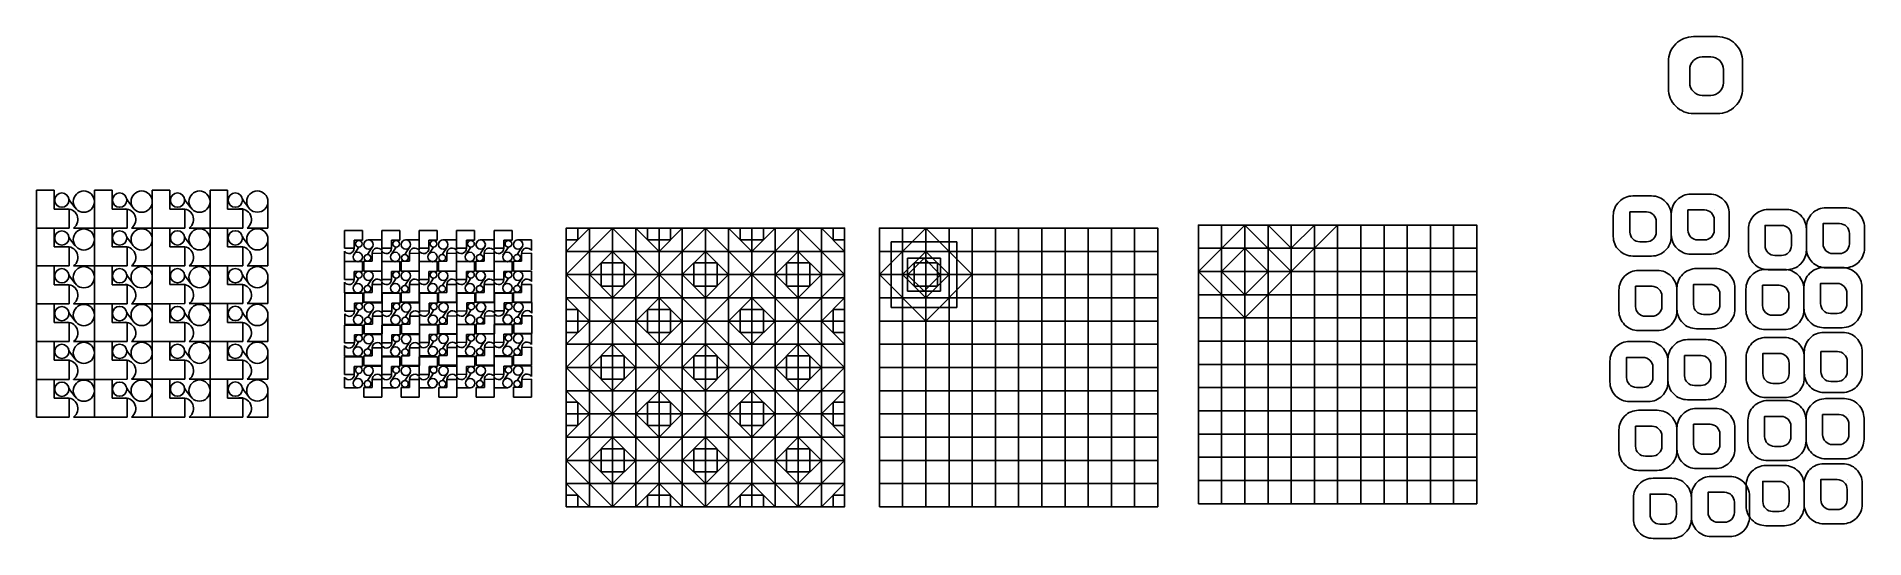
# Model space of a CAD drawing. Header units: millimetres. Extents: x 123418 to 202221, y 30481 to 52091.
import ezdxf

# ---------------------------------------------------------------- set-up
doc = ezdxf.new("R2010")
doc.units = ezdxf.units.MM
doc.header["$MEASUREMENT"] = 0

msp = doc.modelspace()

# ---------------------------------------------------------------- linework, layer by layer
for p, q in [((124178, 45472, -75), (123418, 45472, -75)), ((123418, 45472, -75), (123418, 43844, -75)), ((124178, 44665, -75), (124178, 45472, -75)), ((124845, 45034, -75), (124811, 45103, -75)), ((125087, 44718, -75), (124845, 45034, -75)), ((126671, 45472, -50), (125911, 45472, -50)), ((125911, 45472, -50), (125911, 43844, -50)), ((125911, 45030, -75), (125911, 43845, -75)), ((126671, 44665, -50), (126671, 45472, -50)), ((127338, 45034, -50), (127304, 45103, -50)), ((127580, 44718, -50), (127338, 45034, -50)), ((129164, 45472, -25), (128404, 45472, -25)), ((128404, 45472, -25), (128404, 43844, -25)), ((128404, 45030, -50), (128404, 43845, -50)), ((129164, 44665, -25), (129164, 45472, -25)), ((129831, 45034, -25), (129797, 45103, -25)), ((130073, 44718, -25), (129831, 45034, -25)), ((131657, 45473, -145), (130898, 45473, -145)), ((130898, 45472), (130898, 43844)), ((130898, 45032, -170), (130898, 43847, -170)), ((131657, 44666, -145), (131657, 45473, -145)), ((132324, 45036, -145), (132290, 45105, -145)), ((132566, 44719, -145), (132324, 45036, -145)), ((133391, 45032, -145), (133391, 43847, -145)), ((124826, 44665, -75), (124178, 44665, -75)), ((124830, 43845, -75), (124826, 44665, -75)), ((127320, 44665, -50), (126671, 44665, -50)), ((127324, 43845, -50), (127320, 44665, -50)), ((129813, 44665, -25), (129164, 44665, -25)), ((129817, 43845, -25), (129813, 44665, -25)), ((132306, 44666, -145), (131657, 44666, -145)), ((132310, 43847, -145), (132306, 44666, -145)), ((123418, 43844, -75), (124830, 43845, -75)), ((124178, 43841, -241), (123418, 43841, -241)), ((123418, 43841, -241), (123418, 42213, -241)), ((124178, 43034, -241), (124178, 43841, -241)), ((124845, 43403, -241), (124811, 43472, -241)), ((125087, 43087, -241), (124845, 43403, -241)), ((125014, 43847, -220), (125013, 43847, -220)), ((125014, 43847, -220), (125014, 43848, -220)), ((125911, 43845, -75), (125014, 43845, -75)), ((125911, 43844, -50), (127324, 43845, -50)), ((126671, 43842, -205), (125911, 43842, -205)), ((125911, 43842, -205), (125911, 42214, -205)), ((125911, 43399, -241), (125911, 42214, -241)), ((126671, 43035, -205), (126671, 43842, -205)), ((127338, 43405, -205), (127304, 43474, -205)), ((127580, 43088, -205), (127338, 43405, -205)), ((127507, 43847, -195), (127506, 43847, -195)), ((127507, 43847, -195), (127507, 43848, -195)), ((128404, 43845, -50), (127507, 43845, -50)), ((128404, 43845, -170), (129817, 43847, -170)), ((128404, 43844, -170), (128404, 42216, -170)), ((129164, 43842, -25), (128404, 43842, -25)), ((128404, 43401, -205), (128404, 42216, -205)), ((129164, 43037, -170), (129164, 43844, -170)), ((129831, 43406, -170), (129797, 43476, -170)), ((130073, 43090, -170), (129831, 43406, -170)), ((130000, 43847, -170), (129999, 43847, -170)), ((130000, 43847, -170), (130000, 43848, -170)), ((130898, 43845, -25), (130000, 43845, -25)), ((130898, 43845, -145), (132310, 43847, -145)), ((131657, 43845, -135), (130898, 43845, -135)), ((130898, 43845, -135), (130898, 42218, -135)), ((130898, 43402, -170), (130898, 42218, -170)), ((131657, 43039, -135), (131657, 43845, -135)), ((132324, 43408, -135), (132290, 43477, -135)), ((132566, 43091, -135), (132324, 43408, -135)), ((132493, 43847, -145), (132492, 43847, -145)), ((132493, 43847, -145), (132493, 43848, -145)), ((133391, 43847, -145), (132493, 43847, -145)), ((133391, 43404, -135), (133391, 42219, -135)), ((137469, 43739), (136692, 43739)), ((136692, 43739), (136692, 43694)), ((136692, 42973), (136692, 43694)), ((137469, 43739), (137469, 43319)), ((139081, 43739), (138304, 43739)), ((138304, 43739), (138304, 43694)), ((138304, 42973), (138304, 43694)), ((139081, 43739), (139081, 43319)), ((140693, 43739), (139916, 43739)), ((139916, 43739), (139916, 43694)), ((139916, 42973), (139916, 43694)), ((140693, 43739), (140693, 43319)), ((142305, 43739), (141528, 43739)), ((141528, 43739), (141528, 43694)), ((141528, 42973), (141528, 43694)), ((142305, 43739), (142305, 43319)), ((143917, 43739), (143140, 43739)), ((143140, 43739), (143140, 43694)), ((143140, 42973), (143140, 43694)), ((143917, 43739), (143917, 43319)), ((146255, 43842), (146255, 31842)), ((146255, 43842), (148255, 43842)), ((146255, 41842), (148255, 43842)), ((147255, 43842), (146255, 42842)), ((146255, 41842), (148255, 43842)), ((146255, 43342), (146755, 43342)), ((146755, 43342), (146755, 43842)), ((147255, 43842), (147255, 31842)), ((148255, 43842), (148255, 31842)), ((148255, 43842), (150255, 41842)), ((150255, 41842), (148255, 43842)), ((149255, 43842), (149255, 31842)), ((150255, 42842), (149255, 43842)), ((150255, 42842), (149255, 43842)), ((149755, 43842), (149755, 43342)), ((149755, 43342), (150755, 43342)), ((150255, 43842), (150255, 31842)), ((150255, 41842), (152255, 43842)), ((150255, 42842), (151255, 43842)), ((152255, 43842), (150255, 41842)), ((151255, 43842), (150255, 42842)), ((150755, 43342), (150755, 43842)), ((151255, 43842), (151255, 31842)), ((152255, 43842), (152255, 31842)), ((152255, 43842), (154255, 41842)), ((154255, 41842), (152255, 43842)), ((153255, 43842), (153255, 31842)), ((154255, 42842), (153255, 43842)), ((153755, 43842), (153755, 43342)), ((153755, 43342), (154755, 43342)), ((154255, 43842), (154255, 31842)), ((154255, 41842), (156255, 43842)), ((156255, 43842), (154255, 41842)), ((155255, 43842), (154255, 42842)), ((154755, 43342), (154755, 43842)), ((155255, 43842), (155255, 31842)), ((156255, 43842), (156255, 31842)), ((156255, 43842), (158255, 41842)), ((158255, 41842), (156255, 43842)), ((157255, 43842), (157255, 31842)), ((158255, 42842), (157255, 43842)), ((157755, 43842), (157755, 43342)), ((157755, 43342), (158255, 43342)), ((159757, 43842), (159757, 31842)), ((159757, 43842), (161757, 43842)), ((159757, 41842), (161757, 43842)), ((160757, 43842), (160757, 31842)), ((161757, 43842), (161757, 31842)), ((163757, 41842), (161757, 43842)), ((162757, 43842), (162757, 31842)), ((163757, 43842), (163757, 31842)), ((164757, 43842), (164757, 31842)), ((165757, 43842), (165757, 31842)), ((166757, 43842), (166757, 31842)), ((167757, 43842), (167757, 31842)), ((168757, 43842), (168757, 31842)), ((169757, 43842), (169757, 31842)), ((170757, 43842), (170757, 31842)), ((173510, 43976), (173510, 31976)), ((173510, 43976), (175510, 43976)), ((173510, 41976), (175510, 43976)), ((174510, 43976), (174510, 31976)), ((175510, 43976), (175510, 31976)), ((175510, 43976), (177510, 41976)), ((176510, 43976), (176510, 31976)), ((177510, 42976), (176510, 43976)), ((177510, 43976), (177510, 31976)), ((177510, 41976), (179510, 43976)), ((177510, 42976), (178510, 43976)), ((178510, 43976), (178510, 31976)), ((179510, 43976), (179510, 31976)), ((180510, 43976), (180510, 31976)), ((181510, 43976), (181510, 31976)), ((182510, 43976), (182510, 31976)), ((183510, 43976), (183510, 31976)), ((184510, 43976), (184510, 31976)), ((124826, 43034, -241), (124178, 43034, -241)), ((124830, 42214, -241), (124826, 43034, -241)), ((127320, 43035, -205), (126671, 43035, -205)), ((127324, 42216, -205), (127320, 43035, -205)), ((129813, 43037, -170), (129164, 43037, -170)), ((129817, 42218, -170), (129813, 43037, -170)), ((132306, 43039, -135), (131657, 43039, -135)), ((132310, 42219, -135), (132306, 43039, -135)), ((136686, 43084), (136686, 43084)), ((136692, 42973), (137112, 42977)), ((136692, 42399), (136692, 42854)), ((137078, 42673), (137310, 43025)), ((137102, 43041), (137102, 43041)), ((137112, 42977), (137112, 43319)), ((137469, 43319), (137112, 43319)), ((137918, 43062), (137686, 42710)), ((137711, 43336), (138304, 43336)), ((138304, 42762), (137885, 42757)), ((137885, 42757), (137885, 42415)), ((138297, 43084), (138297, 43084)), ((138304, 43336), (138304, 42880)), ((138304, 42973), (138724, 42977)), ((138304, 42399), (138304, 42854)), ((138304, 42762), (138304, 42041)), ((138311, 42650), (138311, 42650)), ((138690, 42673), (138922, 43025)), ((138714, 43041), (138714, 43041)), ((138724, 42977), (138724, 43319)), ((139081, 43319), (138724, 43319)), ((139530, 43062), (139298, 42710)), ((139323, 43336), (139916, 43336)), ((139916, 42762), (139496, 42757)), ((139496, 42757), (139496, 42415)), ((139506, 42694), (139506, 42694)), ((139909, 43084), (139909, 43084)), ((139916, 43336), (139916, 42880)), ((139916, 42973), (140336, 42977)), ((139916, 42399), (139916, 42854)), ((139916, 42762), (139916, 42041)), ((140302, 42673), (140534, 43025)), ((140326, 43041), (140326, 43041)), ((140336, 42977), (140336, 43319)), ((140693, 43319), (140336, 43319)), ((141142, 43062), (140910, 42710)), ((140935, 43336), (141528, 43336)), ((141528, 42762), (141108, 42757)), ((141108, 42757), (141108, 42415)), ((141118, 42694), (141118, 42694)), ((141521, 43084), (141521, 43084)), ((141528, 43336), (141528, 42880)), ((141528, 42973), (141948, 42977)), ((141528, 42399), (141528, 42854)), ((141528, 42762), (141528, 42041)), ((141914, 42673), (142146, 43025)), ((141938, 43041), (141938, 43041)), ((141948, 42977), (141948, 43319)), ((142305, 43319), (141948, 43319)), ((142754, 43062), (142522, 42710)), ((142547, 43336), (143140, 43336)), ((143140, 42762), (142720, 42757)), ((142720, 42757), (142720, 42415)), ((142730, 42694), (142730, 42694)), ((143133, 43084), (143133, 43084)), ((143140, 43336), (143140, 42880)), ((143140, 42973), (143560, 42977)), ((143140, 42399), (143140, 42854)), ((143140, 42762), (143140, 42041)), ((143147, 42650), (143147, 42650)), ((143526, 42673), (143758, 43025)), ((143550, 43041), (143550, 43041)), ((143560, 42977), (143560, 43319)), ((143917, 43319), (143560, 43319)), ((144366, 43062), (144134, 42710)), ((144159, 43336), (144752, 43336)), ((144752, 42762), (144332, 42757)), ((144332, 42757), (144332, 42415)), ((144342, 42694), (144342, 42694)), ((144752, 43336), (144752, 42880)), ((144752, 42762), (144752, 42041)), ((144759, 42650), (144759, 42650)), ((146255, 42842), (158255, 42842)), ((147255, 41842), (148255, 42842)), ((148255, 42842), (149255, 41842)), ((149255, 40842), (149255, 42842)), ((149255, 42842), (151255, 42842)), ((149255, 42842), (149255, 40842)), ((150255, 42842), (150255, 40842)), ((151255, 42842), (151255, 40842)), ((151255, 41842), (152255, 42842)), ((152255, 42842), (153255, 41842)), ((155255, 41842), (156255, 42842)), ((156255, 42842), (157255, 41842)), ((159757, 42842), (171757, 42842)), ((163092, 43250), (160264, 43250)), ((160264, 40421), (160264, 43250)), ((160757, 40842), (160757, 42842)), ((160757, 42842), (162757, 42842)), ((160757, 41842), (161757, 42842)), ((161757, 42842), (162757, 41842)), ((162757, 40842), (162757, 42842)), ((162757, 42842), (164757, 42842)), ((162757, 42842), (162757, 40842)), ((162757, 42842), (162757, 40842)), ((163092, 43250), (163092, 40421)), ((163092, 40421), (163092, 43250)), ((163757, 42842), (163757, 40842)), ((164757, 42842), (164757, 40842)), ((173510, 42976), (185510, 42976)), ((174510, 41976), (175510, 42976)), ((175510, 42976), (176510, 41976)), ((176510, 40976), (176510, 42976)), ((176510, 42976), (178510, 42976)), ((176510, 42976), (176510, 40976)), ((177510, 42976), (177510, 40976)), ((178510, 42976), (178510, 40976)), ((123418, 42213, -241), (124830, 42214, -241)), ((124178, 42213, -392), (123418, 42213, -392)), ((123418, 42213, -392), (123418, 40585, -392)), ((124178, 41406, -392), (124178, 42213, -392)), ((124845, 41775, -392), (124811, 41845, -392)), ((125087, 41459, -392), (124845, 41775, -392)), ((125014, 42214, -241), (125013, 42214, -241)), ((125014, 42214, -241), (125014, 42215, -241)), ((125911, 42214, -241), (125014, 42214, -241)), ((125911, 42214, -205), (127324, 42216, -205)), ((126671, 42214, -357), (125911, 42214, -357)), ((125911, 42214, -357), (125911, 40587, -357)), ((125911, 41771, -392), (125911, 40587, -392)), ((126671, 41407, -357), (126671, 42214, -357)), ((127338, 41777, -357), (127304, 41846, -357)), ((127580, 41460, -357), (127338, 41777, -357)), ((127507, 42216, -205), (127506, 42216, -205)), ((127507, 42216, -205), (127507, 42217, -205)), ((128404, 42216, -205), (127507, 42216, -205)), ((128404, 42216, -170), (129817, 42218, -170)), ((129164, 42216, -322), (128404, 42216, -322)), ((128404, 42216, -322), (128404, 40588, -322)), ((128404, 41773, -357), (128404, 40588, -357)), ((129164, 41409, -322), (129164, 42216, -322)), ((129831, 41779, -322), (129797, 41848, -322)), ((130073, 41462, -322), (129831, 41779, -322)), ((130000, 42218, -170), (129999, 42218, -170)), ((130898, 42218, -170), (130000, 42218, -170)), ((130000, 42218, -170), (130000, 42218, -170)), ((130898, 42218, -135), (132310, 42219, -135)), ((131657, 42218, -286), (130898, 42218, -286)), ((130898, 42218, -286), (130898, 40590, -286)), ((130898, 41774, -322), (130898, 40590, -322)), ((131657, 41411, -286), (131657, 42218, -286)), ((132324, 41780, -286), (132290, 41850, -286)), ((132566, 41464, -286), (132324, 41780, -286)), ((132493, 42219, -135), (132492, 42219, -135)), ((132493, 42219, -135), (132493, 42220, -135)), ((133391, 42219, -135), (132493, 42219, -135)), ((133391, 41776, -286), (133391, 40592, -286)), ((137469, 42399), (136692, 42399)), ((136692, 42399), (136692, 42354)), ((137285, 42399), (136692, 42399)), ((136692, 41633), (136692, 42354)), ((137112, 41637), (137112, 41979)), ((137469, 41979), (137112, 41979)), ((137469, 42399), (137469, 41979)), ((137527, 42415), (137885, 42415)), ((137527, 41996), (137527, 42415)), ((137527, 41996), (138304, 41996)), ((137711, 41996), (138304, 41996)), ((139081, 42399), (138304, 42399)), ((138304, 42399), (138304, 42354)), ((138897, 42399), (138304, 42399)), ((138304, 41633), (138304, 42354)), ((138304, 41996), (138304, 41540)), ((138724, 41637), (138724, 41979)), ((139081, 41979), (138724, 41979)), ((139081, 42399), (139081, 41979)), ((139139, 42415), (139496, 42415)), ((139139, 41996), (139139, 42415)), ((139139, 41996), (139916, 41996)), ((139323, 41996), (139916, 41996)), ((140693, 42399), (139916, 42399)), ((139916, 42399), (139916, 42354)), ((140509, 42399), (139916, 42399)), ((139916, 41633), (139916, 42354)), ((139916, 41996), (139916, 41540)), ((140336, 41637), (140336, 41979)), ((140693, 41979), (140336, 41979)), ((140693, 42399), (140693, 41979)), ((140751, 42415), (141108, 42415)), ((140751, 41996), (140751, 42415)), ((140751, 41996), (141528, 41996)), ((140935, 41996), (141528, 41996)), ((142305, 42399), (141528, 42399)), ((141528, 42399), (141528, 42354)), ((142121, 42399), (141528, 42399)), ((141528, 41633), (141528, 42354)), ((141528, 41996), (141528, 41540)), ((141948, 41637), (141948, 41979)), ((142305, 41979), (141948, 41979)), ((142305, 42399), (142305, 41979)), ((142363, 42415), (142720, 42415)), ((142363, 41996), (142363, 42415)), ((142363, 41996), (143140, 41996)), ((142547, 41996), (143140, 41996)), ((143917, 42399), (143140, 42399)), ((143140, 42399), (143140, 42354)), ((143733, 42399), (143140, 42399)), ((143140, 41633), (143140, 42354)), ((143140, 41996), (143140, 42041)), ((143140, 41996), (143140, 41540)), ((143560, 41637), (143560, 41979)), ((143917, 41979), (143560, 41979)), ((143917, 42399), (143917, 41979)), ((143975, 42415), (144332, 42415)), ((143975, 41996), (143975, 42415)), ((143975, 41996), (144752, 41996)), ((144159, 41996), (144752, 41996)), ((144752, 41996), (144752, 41540)), ((146255, 41842), (158255, 41842)), ((148255, 39842), (146255, 41842)), ((148255, 39842), (146255, 41842)), ((148255, 40842), (147255, 41842)), ((147755, 42342), (147755, 41342)), ((148755, 42342), (147755, 42342)), ((150255, 41842), (148255, 39842)), ((149255, 41842), (148255, 40842)), ((148255, 39842), (150255, 41842)), ((148755, 41342), (148755, 42342)), ((152255, 39842), (150255, 41842)), ((150255, 41842), (152255, 39842)), ((152255, 40842), (151255, 41842)), ((151755, 41342), (151755, 42342)), ((151755, 42342), (152755, 42342)), ((154255, 41842), (152255, 39842)), ((153255, 41842), (152255, 40842)), ((152255, 39842), (154255, 41842)), ((152755, 42342), (152755, 41342)), ((156255, 39842), (154255, 41842)), ((154255, 41842), (156255, 39842)), ((156255, 40842), (155255, 41842)), ((155755, 42342), (155755, 41342)), ((156755, 42342), (155755, 42342)), ((158255, 41842), (156255, 39842)), ((157255, 41842), (156255, 40842)), ((156255, 39842), (158255, 41842)), ((156755, 41342), (156755, 42342)), ((159757, 41842), (171757, 41842)), ((161757, 39842), (159757, 41842)), ((161757, 39842), (159757, 41842)), ((161757, 40842), (160757, 41842)), ((160971, 41128), (160971, 42543)), ((160971, 42543), (162385, 42543)), ((161678, 42543), (160971, 41835)), ((160971, 41835), (161678, 41128)), ((161257, 42342), (161257, 41342)), ((162257, 42342), (161257, 42342)), ((162385, 41835), (161678, 42543)), ((161678, 41128), (162385, 41835)), ((163757, 41842), (161757, 39842)), ((162757, 41842), (161757, 40842)), ((161757, 39842), (163757, 41842)), ((162257, 41342), (162257, 42342)), ((162385, 42543), (162385, 41128)), ((173510, 41976), (185510, 41976)), ((175510, 39976), (173510, 41976)), ((175510, 40976), (174510, 41976)), ((177510, 41976), (175510, 39976)), ((176510, 41976), (175510, 40976)), ((124826, 41406, -392), (124178, 41406, -392)), ((124830, 40587, -392), (124826, 41406, -392)), ((127320, 41407, -357), (126671, 41407, -357)), ((127324, 40588, -357), (127320, 41407, -357)), ((129813, 41409, -322), (129164, 41409, -322)), ((129817, 40590, -322), (129813, 41409, -322)), ((132306, 41411, -286), (131657, 41411, -286)), ((132310, 40592, -286), (132306, 41411, -286)), ((136686, 41744), (136686, 41744)), ((136692, 41633), (137112, 41637)), ((136692, 41059), (136692, 41514)), ((137285, 41059), (136692, 41059)), ((137483, 41035), (136706, 41035)), ((136706, 41035), (136706, 40990)), ((136706, 40268), (136706, 40990)), ((137078, 41332), (137310, 41685)), ((137102, 41701), (137102, 41701)), ((137483, 41035), (137483, 40615)), ((137527, 41075), (137885, 41075)), ((137527, 40656), (137527, 41075)), ((137918, 41722), (137686, 41369)), ((138304, 41422), (137885, 41417)), ((137885, 41417), (137885, 41075)), ((137894, 41354), (137894, 41354)), ((138297, 41744), (138297, 41744)), ((138304, 41633), (138724, 41637)), ((138304, 41059), (138304, 41514)), ((138304, 41422), (138304, 40700)), ((138897, 41059), (138304, 41059)), ((138311, 41310), (138311, 41310)), ((139095, 41035), (138318, 41035)), ((138318, 41035), (138318, 40990)), ((138318, 40268), (138318, 40990)), ((138690, 41332), (138922, 41685)), ((138714, 41701), (138714, 41701)), ((139095, 41035), (139095, 40615)), ((139139, 41075), (139496, 41075)), ((139139, 40656), (139139, 41075)), ((139530, 41722), (139298, 41369)), ((139916, 41422), (139496, 41417)), ((139496, 41417), (139496, 41075)), ((139506, 41354), (139506, 41354)), ((139909, 41744), (139909, 41744)), ((139916, 41633), (140336, 41637)), ((139916, 41059), (139916, 41514)), ((139916, 41422), (139916, 40700)), ((140509, 41059), (139916, 41059)), ((139923, 41310), (139923, 41310)), ((140707, 41037), (139930, 41037)), ((139930, 41037), (139930, 40992)), ((139930, 40271), (139930, 40992)), ((140302, 41332), (140534, 41685)), ((140326, 41701), (140326, 41701)), ((140707, 41037), (140707, 40617)), ((140751, 41075), (141108, 41075)), ((140751, 40656), (140751, 41075)), ((141142, 41722), (140910, 41369)), ((141528, 41422), (141108, 41417)), ((141108, 41417), (141108, 41075)), ((141118, 41354), (141118, 41354)), ((141521, 41744), (141521, 41744)), ((141528, 41633), (141948, 41637)), ((141528, 41059), (141528, 41514)), ((141528, 41422), (141528, 40700)), ((142121, 41059), (141528, 41059)), ((141535, 41310), (141535, 41310)), ((142319, 41040), (141542, 41040)), ((141542, 41040), (141542, 40995)), ((141542, 40273), (141542, 40995)), ((141914, 41332), (142146, 41685)), ((141938, 41701), (141938, 41701)), ((142319, 41040), (142319, 40620)), ((142363, 41075), (142720, 41075)), ((142363, 40656), (142363, 41075)), ((142754, 41722), (142522, 41369)), ((143140, 41422), (142720, 41417)), ((142720, 41417), (142720, 41075)), ((142730, 41354), (142730, 41354)), ((143133, 41744), (143133, 41744)), ((143140, 41633), (143560, 41637)), ((143140, 41059), (143140, 41514)), ((143140, 41422), (143140, 40700)), ((143733, 41059), (143140, 41059)), ((143147, 41310), (143147, 41310)), ((143931, 41042), (143154, 41042)), ((143154, 41042), (143154, 40997)), ((143154, 40276), (143154, 40997)), ((143526, 41332), (143758, 41685)), ((143550, 41701), (143550, 41701)), ((143931, 41042), (143931, 40622)), ((143975, 41075), (144332, 41075)), ((143975, 40656), (143975, 41075)), ((144366, 41722), (144134, 41369)), ((144752, 41422), (144332, 41417)), ((144332, 41417), (144332, 41075)), ((144342, 41354), (144342, 41354)), ((144752, 41422), (144752, 40700)), ((144759, 41310), (144759, 41310)), ((147755, 41342), (148755, 41342)), ((152755, 41342), (151755, 41342)), ((155755, 41342), (156755, 41342)), ((162385, 41128), (160971, 41128)), ((161257, 41342), (162257, 41342)), ((123418, 40585, -392), (124830, 40587, -392)), ((124178, 40585, -392), (123418, 40585, -392)), ((123418, 40585, -392), (123418, 38957, -392)), ((124178, 39778, -392), (124178, 40585, -392)), ((124845, 40147, -392), (124811, 40217, -392)), ((125000, 40587, -392), (124999, 40587, -392)), ((125000, 40587, -392), (125000, 40587, -392)), ((125911, 40587, -392), (125014, 40587, -392)), ((125911, 40587, -357), (127324, 40588, -357)), ((126671, 40587, -357), (125911, 40587, -357)), ((125911, 40587, -357), (125911, 38959, -357)), ((126671, 39780, -357), (126671, 40587, -357)), ((127338, 40149, -357), (127304, 40219, -357)), ((127507, 40588, -357), (127506, 40588, -357)), ((127507, 40588, -357), (127507, 40589, -357)), ((128404, 40588, -357), (127507, 40588, -357)), ((128404, 40588, -322), (129817, 40590, -322)), ((129164, 40588, -322), (128404, 40588, -322)), ((128404, 40588, -322), (128404, 38961, -322)), ((129164, 39781, -322), (129164, 40588, -322)), ((129831, 40151, -322), (129797, 40220, -322)), ((130000, 40590, -322), (129999, 40590, -322)), ((130898, 40590, -322), (130000, 40590, -322)), ((130000, 40590, -322), (130000, 40590, -322)), ((130898, 40590, -286), (132310, 40592, -286)), ((131657, 40590, -286), (130898, 40590, -286)), ((130898, 40590, -286), (130898, 38962, -286)), ((131657, 39783, -286), (131657, 40590, -286)), ((132324, 40152, -286), (132290, 40222, -286)), ((132493, 40592, -286), (132492, 40592, -286)), ((133391, 40592, -286), (132493, 40592, -286)), ((132493, 40592, -286), (132493, 40592, -286)), ((136699, 40380), (136699, 40380)), ((136706, 40268), (137126, 40273)), ((137092, 39968), (137324, 40321)), ((137116, 40336), (137116, 40336)), ((137126, 40273), (137126, 40615)), ((137483, 40615), (137126, 40615)), ((137527, 40656), (138304, 40656)), ((137932, 40358), (137700, 40005)), ((137725, 40632), (138318, 40632)), ((138304, 40656), (138304, 40700)), ((138311, 40380), (138311, 40380)), ((138318, 40632), (138318, 40176)), ((138318, 40268), (138738, 40273)), ((138704, 39968), (138936, 40321)), ((138728, 40336), (138728, 40336)), ((138738, 40273), (138738, 40615)), ((139095, 40615), (138738, 40615)), ((139139, 40656), (139916, 40656)), ((139544, 40358), (139312, 40005)), ((139337, 40632), (139930, 40632)), ((139916, 40656), (139916, 40700)), ((139923, 40382), (139923, 40382)), ((139930, 40632), (139930, 40176)), ((139930, 40271), (140350, 40276)), ((140316, 39971), (140548, 40323)), ((140340, 40339), (140340, 40339)), ((140350, 40276), (140350, 40617)), ((140707, 40617), (140350, 40617)), ((140751, 40656), (141528, 40656)), ((141156, 40360), (140924, 40008)), ((140949, 40634), (141542, 40634)), ((141528, 40656), (141528, 40700)), ((141535, 40385), (141535, 40385)), ((141542, 40634), (141542, 40179)), ((141542, 40273), (141962, 40278)), ((141928, 39973), (142160, 40326)), ((141952, 40341), (141952, 40341)), ((141962, 40278), (141962, 40620)), ((142319, 40620), (141962, 40620)), ((142363, 40656), (143140, 40656)), ((142768, 40363), (142536, 40010)), ((142561, 40637), (143154, 40637)), ((143140, 40656), (143140, 40700)), ((143147, 40387), (143147, 40387)), ((143154, 40637), (143154, 40181)), ((143154, 40276), (143574, 40281)), ((143540, 39976), (143772, 40328)), ((143564, 40344), (143564, 40344)), ((143574, 40281), (143574, 40622)), ((143931, 40622), (143574, 40622)), ((143975, 40656), (144752, 40656)), ((144380, 40365), (144148, 40013)), ((144173, 40639), (144766, 40639)), ((144752, 40656), (144752, 40700)), ((144766, 40639), (144766, 40184)), ((146255, 40842), (158255, 40842)), ((146255, 40842), (147255, 39842)), ((146755, 40342), (146255, 40342)), ((146755, 39342), (146755, 40342)), ((149255, 39842), (150255, 40842)), ((149755, 40342), (149755, 39342)), ((150755, 40342), (149755, 40342)), ((150255, 40842), (151255, 39842)), ((150755, 39342), (150755, 40342)), ((153255, 39842), (154255, 40842)), ((153755, 40342), (153755, 39342)), ((154755, 40342), (153755, 40342)), ((154255, 40842), (155255, 39842)), ((154755, 39342), (154755, 40342)), ((157255, 39842), (158255, 40842)), ((157755, 40342), (157755, 39342)), ((158255, 40342), (157755, 40342)), ((159757, 40842), (171757, 40842)), ((163092, 40421), (160264, 40421)), ((163092, 40421), (160264, 40421)), ((162757, 40842), (160757, 40842)), ((173510, 40976), (185510, 40976)), ((124826, 39778, -392), (124178, 39778, -392)), ((124830, 38959, -392), (124826, 39778, -392)), ((125087, 39831, -392), (124845, 40147, -392)), ((125911, 40143, -392), (125911, 38959, -392)), ((127320, 39780, -357), (126671, 39780, -357)), ((127324, 38961, -357), (127320, 39780, -357)), ((127580, 39833, -357), (127338, 40149, -357)), ((128404, 40145, -357), (128404, 38961, -357)), ((129813, 39781, -322), (129164, 39781, -322)), ((129817, 38962, -322), (129813, 39781, -322)), ((130073, 39834, -322), (129831, 40151, -322)), ((130898, 40147, -322), (130898, 38962, -322)), ((132306, 39783, -286), (131657, 39783, -286)), ((132310, 38964, -286), (132306, 39783, -286)), ((132566, 39836, -286), (132324, 40152, -286)), ((133391, 40148, -286), (133391, 38964, -286)), ((137475, 39668), (136698, 39668)), ((136698, 39668), (136698, 39624)), ((136698, 38902), (136698, 39624)), ((136706, 39694), (136706, 40150)), ((137299, 39694), (136706, 39694)), ((137475, 39668), (137475, 39249)), ((137541, 39711), (137898, 39711)), ((137541, 39291), (137541, 39711)), ((138318, 40058), (137898, 40053)), ((137898, 40053), (137898, 39711)), ((137908, 39990), (137908, 39990)), ((139087, 39668), (138310, 39668)), ((138310, 39668), (138310, 39624)), ((138310, 38902), (138310, 39624)), ((138318, 39694), (138318, 40150)), ((138318, 40058), (138318, 39336)), ((138911, 39694), (138318, 39694)), ((138325, 39946), (138325, 39946)), ((139087, 39668), (139087, 39249)), ((139153, 39711), (139510, 39711)), ((139153, 39291), (139153, 39711)), ((139930, 40058), (139510, 40053)), ((139510, 40053), (139510, 39711)), ((139520, 39990), (139520, 39990)), ((140699, 39685), (139922, 39685)), ((139922, 39685), (139922, 39640)), ((139922, 38919), (139922, 39640)), ((139930, 39697), (139930, 40152)), ((139930, 40058), (139930, 39336)), ((140523, 39697), (139930, 39697)), ((139937, 39946), (139937, 39946)), ((140699, 39685), (140699, 39265)), ((140765, 39714), (141122, 39714)), ((140765, 39294), (140765, 39714)), ((141542, 40060), (141122, 40056)), ((141122, 40056), (141122, 39714)), ((141132, 39992), (141132, 39992)), ((142311, 39688), (141534, 39688)), ((141534, 39688), (141534, 39643)), ((141534, 38921), (141534, 39643)), ((141542, 39699), (141542, 40155)), ((141542, 40060), (141542, 39339)), ((142135, 39699), (141542, 39699)), ((141549, 39949), (141549, 39949)), ((142311, 39688), (142311, 39268)), ((142377, 39716), (142734, 39716)), ((142377, 39297), (142377, 39716)), ((143154, 40063), (142734, 40058)), ((142734, 40058), (142734, 39716)), ((142744, 39995), (142744, 39995)), ((143923, 39690), (143146, 39690)), ((143146, 39690), (143146, 39645)), ((143146, 38924), (143146, 39645)), ((143154, 39702), (143154, 40157)), ((143154, 40063), (143154, 39341)), ((143747, 39702), (143154, 39702)), ((143161, 39951), (143161, 39951)), ((143923, 39690), (143923, 39270)), ((143989, 39719), (144346, 39719)), ((143989, 39299), (143989, 39719)), ((144766, 40065), (144346, 40061)), ((144346, 40061), (144346, 39719)), ((144356, 39997), (144356, 39997)), ((144766, 40065), (144766, 39344)), ((144773, 39954), (144773, 39954)), ((146255, 39842), (158255, 39842)), ((146255, 37842), (148255, 39842)), ((147255, 39842), (146255, 38842)), ((146255, 37842), (148255, 39842)), ((150255, 37842), (148255, 39842)), ((148255, 39842), (150255, 37842)), ((150255, 38842), (149255, 39842)), ((152255, 39842), (150255, 37842)), ((151255, 39842), (150255, 38842)), ((150255, 37842), (152255, 39842)), ((154255, 37842), (152255, 39842)), ((152255, 39842), (154255, 37842)), ((154255, 38842), (153255, 39842)), ((156255, 39842), (154255, 37842)), ((155255, 39842), (154255, 38842)), ((154255, 37842), (156255, 39842)), ((156255, 39842), (158255, 37842)), ((158255, 37842), (156255, 39842)), ((158255, 38842), (157255, 39842)), ((159757, 39842), (171757, 39842)), ((173510, 39976), (185510, 39976)), ((123418, 38957, -392), (124830, 38959, -392)), ((124178, 38957, -372), (123418, 38957, -372)), ((123418, 38957, -372), (123418, 37329, -372)), ((124178, 38150, -372), (124178, 38957, -372)), ((125014, 38959, -392), (125013, 38959, -392)), ((125911, 38959, -392), (125014, 38959, -392)), ((125014, 38959, -392), (125014, 38959, -392)), ((125911, 38959, -357), (127324, 38961, -357)), ((126671, 38959, -336), (125911, 38959, -336)), ((125911, 38959, -336), (125911, 37331, -336)), ((126671, 38152, -336), (126671, 38959, -336)), ((127507, 38961, -357), (127506, 38961, -357)), ((128404, 38961, -357), (127507, 38961, -357)), ((127507, 38961, -357), (127507, 38961, -357)), ((128404, 38961, -322), (129817, 38962, -322)), ((129164, 38961, -311), (128404, 38961, -311)), ((128404, 38961, -311), (128404, 37333, -311)), ((129164, 38154, -311), (129164, 38961, -311)), ((130000, 38962, -322), (129999, 38962, -322)), ((130000, 38962, -322), (130000, 38963, -322)), ((130898, 38962, -322), (130000, 38962, -322)), ((130898, 38962, -286), (132310, 38964, -286)), ((131657, 38962, -276), (130898, 38962, -276)), ((130898, 38962, -276), (130898, 37334, -276)), ((131657, 38155, -276), (131657, 38962, -276)), ((132493, 38964, -286), (132492, 38964, -286)), ((133391, 38964, -286), (132493, 38964, -286)), ((132493, 38964, -286), (132493, 38964, -286)), ((136691, 39014), (136691, 39014)), ((136698, 38902), (137118, 38907)), ((136698, 38328), (136698, 38784)), ((137084, 38602), (137316, 38955)), ((137108, 38970), (137108, 38970)), ((137118, 38907), (137118, 39249)), ((137475, 39249), (137118, 39249)), ((137541, 39291), (138318, 39291)), ((137924, 38992), (137692, 38639)), ((137717, 39265), (138310, 39265)), ((138310, 38691), (137890, 38687)), ((137890, 38687), (137890, 38345)), ((137900, 38623), (137900, 38623)), ((138303, 39014), (138303, 39014)), ((138310, 39265), (138310, 38810)), ((138310, 38902), (138730, 38907)), ((138310, 38328), (138310, 38784)), ((138310, 38691), (138310, 37970)), ((138318, 39291), (138318, 39336)), ((138696, 38602), (138928, 38955)), ((138720, 38970), (138720, 38970)), ((138730, 38907), (138730, 39249)), ((139087, 39249), (138730, 39249)), ((139153, 39291), (139930, 39291)), ((139536, 38992), (139304, 38639)), ((139329, 39265), (139922, 39265)), ((139922, 38691), (139502, 38687)), ((139502, 38687), (139502, 38345)), ((139512, 38623), (139512, 38623)), ((139915, 39030), (139915, 39030)), ((139922, 39265), (139922, 38810)), ((139922, 38919), (140342, 38923)), ((139922, 38345), (139922, 38800)), ((139922, 38691), (139922, 37970)), ((139930, 39291), (139930, 39336)), ((140308, 38619), (140540, 38971)), ((140332, 38987), (140332, 38987)), ((140342, 38923), (140342, 39265)), ((140699, 39265), (140342, 39265)), ((140765, 39294), (141542, 39294)), ((141148, 39008), (140916, 38656)), ((140941, 39282), (141534, 39282)), ((141534, 38708), (141114, 38704)), ((141114, 38704), (141114, 38362)), ((141124, 38640), (141124, 38640)), ((141527, 39033), (141527, 39033)), ((141534, 39282), (141534, 38827)), ((141534, 38921), (141954, 38926)), ((141534, 38347), (141534, 38803)), ((141534, 38708), (141534, 37987)), ((141542, 39294), (141542, 39339)), ((141920, 38621), (142152, 38974)), ((141944, 38989), (141944, 38989)), ((141954, 38926), (141954, 39268)), ((142311, 39268), (141954, 39268)), ((142377, 39297), (143154, 39297)), ((142760, 39011), (142528, 38658)), ((142553, 39285), (143146, 39285)), ((143146, 38711), (142726, 38706)), ((142726, 38706), (142726, 38364)), ((142736, 38643), (142736, 38643)), ((143139, 39035), (143139, 39035)), ((143146, 39285), (143146, 38829)), ((143146, 38924), (143566, 38928)), ((143146, 38350), (143146, 38805)), ((143146, 38711), (143146, 37989)), ((143154, 39297), (143154, 39341)), ((143532, 38624), (143764, 38976)), ((143556, 38992), (143556, 38992)), ((143566, 38928), (143566, 39270)), ((143923, 39270), (143566, 39270)), ((143989, 39299), (144766, 39299)), ((144372, 39013), (144140, 38661)), ((144165, 39287), (144758, 39287)), ((144758, 38713), (144338, 38709)), ((144338, 38709), (144338, 38367)), ((144348, 38645), (144348, 38645)), ((144758, 39287), (144758, 38832)), ((144758, 38713), (144758, 37992)), ((144766, 39299), (144766, 39344)), ((146255, 39342), (146755, 39342)), ((146255, 38842), (158255, 38842)), ((147255, 37842), (148255, 38842)), ((148255, 38842), (149255, 37842)), ((149755, 39342), (150755, 39342)), ((151255, 37842), (152255, 38842)), ((152255, 38842), (153255, 37842)), ((153755, 39342), (154755, 39342)), ((155255, 37842), (156255, 38842)), ((156255, 38842), (157255, 37842)), ((157755, 39342), (158255, 39342)), ((159757, 38842), (171757, 38842)), ((173510, 38976), (185510, 38976)), ((124826, 38150, -372), (124178, 38150, -372)), ((124845, 38520, -372), (124811, 38589, -372)), ((124830, 37331, -372), (124826, 38150, -372)), ((125087, 38203, -372), (124845, 38520, -372)), ((125911, 38516, -372), (125911, 37331, -372)), ((127320, 38152, -336), (126671, 38152, -336)), ((127338, 38521, -336), (127304, 38591, -336)), ((127324, 37333, -336), (127320, 38152, -336)), ((127580, 38205, -336), (127338, 38521, -336)), ((128404, 38517, -336), (128404, 37333, -336)), ((129813, 38154, -311), (129164, 38154, -311)), ((129831, 38523, -311), (129797, 38592, -311)), ((129817, 37334, -311), (129813, 38154, -311)), ((130073, 38207, -311), (129831, 38523, -311)), ((130898, 38519, -311), (130898, 37334, -311)), ((132306, 38155, -276), (131657, 38155, -276)), ((132324, 38525, -276), (132290, 38594, -276)), ((132310, 37336, -276), (132306, 38155, -276)), ((132566, 38208, -276), (132324, 38525, -276)), ((133391, 38521, -276), (133391, 37336, -276)), ((137473, 38304), (136696, 38304)), ((136696, 38304), (136696, 38259)), ((136696, 37538), (136696, 38259)), ((137291, 38328), (136698, 38328)), ((137115, 37542), (137115, 37884)), ((137473, 37884), (137115, 37884)), ((137473, 38304), (137473, 37884)), ((137533, 38345), (137890, 38345)), ((137533, 37925), (137533, 38345)), ((137533, 37925), (138310, 37925)), ((137715, 37901), (138308, 37901)), ((139085, 38306), (138308, 38306)), ((138308, 38306), (138308, 38261)), ((138308, 37540), (138308, 38261)), ((138308, 37901), (138308, 37445)), ((138903, 38328), (138310, 38328)), ((138310, 37925), (138310, 37970)), ((138317, 38580), (138317, 38580)), ((138727, 37545), (138727, 37887)), ((139085, 37887), (138727, 37887)), ((139085, 38306), (139085, 37887)), ((139145, 38345), (139502, 38345)), ((139145, 37925), (139145, 38345)), ((139145, 37925), (139922, 37925)), ((139327, 37903), (139920, 37903)), ((140697, 38306), (139920, 38306)), ((139920, 38306), (139920, 38261)), ((139920, 37540), (139920, 38261)), ((139920, 37903), (139920, 37448)), ((140515, 38345), (139922, 38345)), ((139922, 37925), (139922, 37970)), ((139929, 38580), (139929, 38580)), ((140339, 37545), (140339, 37887)), ((140697, 37887), (140339, 37887)), ((140697, 38306), (140697, 37887)), ((140757, 38362), (141114, 38362)), ((140757, 37942), (140757, 38362)), ((140757, 37942), (141534, 37942)), ((140939, 37903), (141532, 37903)), ((142309, 38309), (141532, 38309)), ((141532, 38309), (141532, 38264)), ((141532, 37543), (141532, 38264)), ((141532, 37903), (141532, 37448)), ((142127, 38347), (141534, 38347)), ((141534, 37942), (141534, 37987)), ((141541, 38597), (141541, 38597)), ((141951, 37547), (141951, 37889)), ((142309, 37889), (141951, 37889)), ((142309, 38309), (142309, 37889)), ((142369, 38364), (142726, 38364)), ((142369, 37944), (142369, 38364)), ((142369, 37944), (143146, 37944)), ((142551, 37906), (143143, 37906)), ((143921, 38311), (143143, 38311)), ((143143, 38311), (143143, 38266)), ((143143, 37545), (143143, 38266)), ((143143, 37906), (143143, 37450)), ((143739, 38350), (143146, 38350)), ((143146, 37944), (143146, 37989)), ((143153, 38599), (143153, 38599)), ((143563, 37550), (143563, 37892)), ((143921, 37892), (143563, 37892)), ((143921, 38311), (143921, 37892)), ((143981, 38367), (144338, 38367)), ((143981, 37947), (143981, 38367)), ((143981, 37947), (144758, 37947)), ((144163, 37908), (144755, 37908)), ((144755, 37908), (144755, 37453)), ((144758, 37947), (144758, 37992)), ((144765, 38602), (144765, 38602)), ((146255, 37842), (158255, 37842)), ((148255, 35842), (146255, 37842)), ((148255, 35842), (146255, 37842)), ((148255, 36842), (147255, 37842)), ((147755, 38342), (147755, 37342)), ((148755, 38342), (147755, 38342)), ((150255, 37842), (148255, 35842)), ((149255, 37842), (148255, 36842)), ((148255, 35842), (150255, 37842)), ((148755, 37342), (148755, 38342)), ((152255, 35842), (150255, 37842)), ((150255, 37842), (152255, 35842)), ((152255, 36842), (151255, 37842)), ((151755, 38342), (151755, 37342)), ((152755, 38342), (151755, 38342)), ((154255, 37842), (152255, 35842)), ((153255, 37842), (152255, 36842)), ((152255, 35842), (154255, 37842)), ((152755, 37342), (152755, 38342)), ((156255, 35842), (154255, 37842)), ((154255, 37842), (156255, 35842)), ((156255, 36842), (155255, 37842)), ((155755, 38342), (155755, 37342)), ((156755, 38342), (155755, 38342)), ((158255, 37842), (156255, 35842)), ((157255, 37842), (156255, 36842)), ((156255, 35842), (158255, 37842)), ((156755, 37342), (156755, 38342)), ((159757, 37842), (171757, 37842)), ((173510, 37976), (185510, 37976)), ((123418, 37329, -372), (124830, 37331, -372)), ((124178, 37329, -326), (123418, 37329, -326)), ((123418, 37329, -326), (123418, 35702, -326)), ((124178, 36523, -326), (124178, 37329, -326)), ((125014, 37331, -372), (125013, 37331, -372)), ((125014, 37331, -372), (125014, 37332, -372)), ((125911, 37331, -372), (125014, 37331, -372)), ((125911, 37331, -336), (127324, 37333, -336)), ((126671, 37331, -301), (125911, 37331, -301)), ((125911, 37331, -301), (125911, 35703, -301)), ((126671, 36524, -301), (126671, 37331, -301)), ((127507, 37333, -336), (127506, 37333, -336)), ((128404, 37333, -336), (127507, 37333, -336)), ((127507, 37333, -336), (127507, 37333, -336)), ((128404, 37333, -311), (129817, 37334, -311)), ((129164, 37333, -276), (128404, 37333, -276)), ((128404, 37333, -276), (128404, 35705, -276)), ((129164, 36526, -276), (129164, 37333, -276)), ((130000, 37334, -311), (129999, 37334, -311)), ((130000, 37334, -311), (130000, 37335, -311)), ((130898, 37334, -311), (130000, 37334, -311)), ((130898, 37334, -276), (132310, 37336, -276)), ((131657, 37334, -251), (130898, 37334, -251)), ((130898, 37334, -251), (130898, 35707, -251)), ((131657, 36527, -251), (131657, 37334, -251)), ((132493, 37336, -276), (132492, 37336, -276)), ((132493, 37336, -276), (132493, 37337, -276)), ((133391, 37336, -276), (132493, 37336, -276)), ((136689, 37649), (136689, 37649)), ((136696, 37538), (137115, 37542)), ((136696, 36964), (136696, 37419)), ((137082, 37237), (137313, 37590)), ((137105, 37605), (137105, 37605)), ((137921, 37627), (137690, 37274)), ((138308, 37327), (137888, 37322)), ((137888, 37322), (137888, 36980)), ((137898, 37259), (137898, 37259)), ((138301, 37652), (138301, 37652)), ((138308, 37540), (138727, 37545)), ((138308, 36966), (138308, 37421)), ((138308, 37327), (138308, 36605)), ((138314, 37215), (138314, 37215)), ((138694, 37240), (138925, 37592)), ((138717, 37608), (138717, 37608)), ((139533, 37629), (139302, 37277)), ((139920, 37329), (139500, 37325)), ((139500, 37325), (139500, 36983)), ((139510, 37261), (139510, 37261)), ((139913, 37652), (139913, 37652)), ((139920, 37540), (140339, 37545)), ((139920, 36966), (139920, 37421)), ((139920, 37329), (139920, 36608)), ((139926, 37218), (139926, 37218)), ((140306, 37240), (140537, 37592)), ((140329, 37608), (140329, 37608)), ((141145, 37629), (140914, 37277)), ((141532, 37329), (141112, 37325)), ((141112, 37325), (141112, 36983)), ((141122, 37261), (141122, 37261)), ((141525, 37654), (141525, 37654)), ((141532, 37543), (141951, 37547)), ((141532, 36969), (141532, 37424)), ((141532, 37329), (141532, 36608)), ((141538, 37218), (141538, 37218)), ((141918, 37242), (142149, 37595)), ((141941, 37610), (141941, 37610)), ((142757, 37632), (142526, 37279)), ((143143, 37332), (142724, 37327)), ((142724, 37327), (142724, 36985)), ((142734, 37264), (142734, 37264)), ((143137, 37657), (143137, 37657)), ((143143, 37545), (143563, 37550)), ((143143, 36971), (143143, 37426)), ((143143, 37332), (143143, 36610)), ((143150, 37220), (143150, 37220)), ((143530, 37245), (143761, 37597)), ((143553, 37613), (143553, 37613)), ((144369, 37634), (144138, 37282)), ((144755, 37334), (144336, 37330)), ((144336, 37330), (144336, 36988)), ((144346, 37266), (144346, 37266)), ((144755, 37334), (144755, 36613)), ((144762, 37223), (144762, 37223)), ((147755, 37342), (148755, 37342)), ((151755, 37342), (152755, 37342)), ((155755, 37342), (156755, 37342)), ((124826, 36523, -326), (124178, 36523, -326)), ((124845, 36892, -326), (124811, 36961, -326)), ((124830, 35703, -326), (124826, 36523, -326)), ((125087, 36576, -326), (124845, 36892, -326)), ((125911, 36888, -326), (125911, 35703, -326)), ((127320, 36524, -301), (126671, 36524, -301)), ((127338, 36894, -301), (127304, 36963, -301)), ((127324, 35705, -301), (127320, 36524, -301)), ((127580, 36577, -301), (127338, 36894, -301)), ((128404, 36890, -301), (128404, 35705, -301)), ((129813, 36526, -276), (129164, 36526, -276)), ((129831, 36895, -276), (129797, 36965, -276)), ((129817, 35707, -276), (129813, 36526, -276)), ((130073, 36579, -276), (129831, 36895, -276)), ((130898, 36891, -276), (130898, 35707, -276)), ((132306, 36527, -251), (131657, 36527, -251)), ((132324, 36897, -251), (132290, 36966, -251)), ((132310, 35708, -251), (132306, 36527, -251)), ((132566, 36580, -251), (132324, 36897, -251)), ((133391, 36893, -251), (133391, 35708, -251)), ((137288, 36964), (136696, 36964)), ((137530, 36980), (137888, 36980)), ((137530, 36561), (137530, 36980)), ((137530, 36561), (138308, 36561)), ((138900, 36966), (138308, 36966)), ((138308, 36561), (138308, 36605)), ((139142, 36983), (139500, 36983)), ((139142, 36563), (139142, 36983)), ((139142, 36563), (139920, 36563)), ((140512, 36966), (139920, 36966)), ((139920, 36563), (139920, 36608)), ((140754, 36983), (141112, 36983)), ((140754, 36563), (140754, 36983)), ((140754, 36563), (141532, 36563)), ((142124, 36969), (141532, 36969)), ((141532, 36563), (141532, 36608)), ((142366, 36985), (142724, 36985)), ((142366, 36566), (142366, 36985)), ((142366, 36566), (143143, 36566)), ((143736, 36971), (143143, 36971)), ((143143, 36566), (143143, 36610)), ((143978, 36988), (144336, 36988)), ((143978, 36568), (143978, 36988)), ((143978, 36568), (144755, 36568)), ((144755, 36568), (144755, 36613)), ((146255, 36842), (158255, 36842)), ((146255, 36842), (147255, 35842)), ((146755, 36342), (146255, 36342)), ((146755, 35342), (146755, 36342)), ((149255, 35842), (150255, 36842)), ((149755, 36342), (149755, 35342)), ((150755, 36342), (149755, 36342)), ((150255, 36842), (151255, 35842)), ((150755, 35342), (150755, 36342)), ((153255, 35842), (154255, 36842)), ((153755, 36342), (153755, 35342)), ((154755, 36342), (153755, 36342)), ((154255, 36842), (155255, 35842)), ((154755, 35342), (154755, 36342)), ((157255, 35842), (158255, 36842)), ((157755, 36342), (157755, 35342)), ((158255, 36342), (157755, 36342)), ((159757, 36842), (171757, 36842)), ((173510, 36976), (185510, 36976)), ((123418, 35702, -326), (124830, 35703, -326)), ((125014, 35703, -326), (125013, 35703, -326)), ((125014, 35703, -326), (125014, 35704, -326)), ((125911, 35703, -326), (125014, 35703, -326)), ((125911, 35703, -301), (127324, 35705, -301)), ((127507, 35705, -301), (127506, 35705, -301)), ((127507, 35705, -301), (127507, 35706, -301)), ((128404, 35705, -301), (127507, 35705, -301)), ((128404, 35705, -276), (129817, 35707, -276)), ((130000, 35707, -276), (129999, 35707, -276)), ((130898, 35707, -276), (130000, 35707, -276)), ((130000, 35707, -276), (130000, 35707, -276)), ((130898, 35707, -251), (132310, 35708, -251)), ((132493, 35708, -251), (132492, 35708, -251)), ((132493, 35708, -251), (132493, 35709, -251)), ((133391, 35708, -251), (132493, 35708, -251)), ((146255, 35842), (158255, 35842)), ((146255, 33842), (148255, 35842)), ((147255, 35842), (146255, 34842)), ((146255, 33842), (148255, 35842)), ((150255, 33842), (148255, 35842)), ((148255, 35842), (150255, 33842)), ((150255, 34842), (149255, 35842)), ((152255, 35842), (150255, 33842)), ((151255, 35842), (150255, 34842)), ((150255, 33842), (152255, 35842)), ((154255, 33842), (152255, 35842)), ((152255, 35842), (154255, 33842)), ((154255, 34842), (153255, 35842)), ((156255, 35842), (154255, 33842)), ((155255, 35842), (154255, 34842)), ((154255, 33842), (156255, 35842)), ((156255, 35842), (158255, 33842)), ((158255, 33842), (156255, 35842)), ((158255, 34842), (157255, 35842)), ((159757, 35842), (171757, 35842)), ((173510, 35976), (185510, 35976)), ((146255, 35342), (146755, 35342)), ((146255, 34842), (158255, 34842)), ((147255, 33842), (148255, 34842)), ((148255, 34842), (149255, 33842)), ((149755, 35342), (150755, 35342)), ((151255, 33842), (152255, 34842)), ((152255, 34842), (153255, 33842)), ((153755, 35342), (154755, 35342)), ((155255, 33842), (156255, 34842)), ((156255, 34842), (157255, 33842)), ((157755, 35342), (158255, 35342)), ((159757, 34842), (171757, 34842)), ((173510, 34976), (185510, 34976)), ((147755, 34342), (147755, 33342)), ((148755, 34342), (147755, 34342)), ((148755, 33342), (148755, 34342)), ((151755, 34342), (151755, 33342)), ((152755, 34342), (151755, 34342)), ((152755, 33342), (152755, 34342)), ((155755, 34342), (155755, 33342)), ((156755, 34342), (155755, 34342)), ((156755, 33342), (156755, 34342)), ((173510, 33976), (185510, 33976)), ((146255, 33842), (158255, 33842)), ((148255, 31842), (146255, 33842)), ((148255, 31842), (146255, 33842)), ((148255, 32842), (147255, 33842)), ((147755, 33342), (148755, 33342)), ((150255, 33842), (148255, 31842)), ((149255, 33842), (148255, 32842)), ((148255, 31842), (150255, 33842)), ((152255, 31842), (150255, 33842)), ((150255, 33842), (152255, 31842)), ((152255, 32842), (151255, 33842)), ((151755, 33342), (152755, 33342)), ((154255, 33842), (152255, 31842)), ((153255, 33842), (152255, 32842)), ((152255, 31842), (154255, 33842)), ((156255, 31842), (154255, 33842)), ((154255, 33842), (156255, 31842)), ((156255, 32842), (155255, 33842)), ((155755, 33342), (156755, 33342)), ((158255, 33842), (156255, 31842)), ((157255, 33842), (156255, 32842)), ((156255, 31842), (158255, 33842)), ((159757, 33842), (171757, 33842)), ((146255, 32842), (158255, 32842)), ((146255, 32842), (147255, 31842)), ((146755, 32342), (146255, 32342)), ((146755, 31842), (146755, 32342)), ((149255, 31842), (150255, 32842)), ((149755, 32342), (149755, 31842)), ((150755, 32342), (149755, 32342)), ((150255, 32842), (151255, 31842)), ((150755, 31842), (150755, 32342)), ((153255, 31842), (154255, 32842)), ((153755, 32342), (153755, 31842)), ((154755, 32342), (153755, 32342)), ((154255, 32842), (155255, 31842)), ((154755, 31842), (154755, 32342)), ((157255, 31842), (158255, 32842)), ((157755, 32342), (157755, 31842)), ((158255, 32342), (157755, 32342)), ((159757, 32842), (171757, 32842)), ((173510, 32976), (185510, 32976)), ((146255, 31842), (158255, 31842)), ((159757, 31842), (171757, 31842)), ((173510, 31976), (185510, 31976))]:
    msp.add_line(p, q)
for points in [[(195887, 52091), (194852, 52091, 0.414214), (193768, 51008), (193768, 49858, 0.414214), (194852, 48775), (195887, 48775, 0.414214), (196971, 49858), (196971, 51008, 0.414214)], [(195598, 51214), (195230, 51214, 0.414214), (194688, 50672), (194688, 50103, 0.414214), (195230, 49561), (195598, 49561, 0.414214), (196140, 50103), (196140, 50672, 0.414214)], [(193048, 45229), (192240, 45229, 0.414214), (191393, 44383), (191393, 43485, 0.414214), (192240, 42639), (193048, 42639, 0.414214), (193895, 43485), (193895, 44383, 0.414214)], [(195549, 45309), (194741, 45309, 0.414214), (193895, 44463), (193895, 43565, 0.414214), (194741, 42719), (195549, 42719, 0.414214), (196396, 43565), (196396, 44463, 0.414214)], [(192822, 44544), (192112, 44544), (192112, 43676, 0.414214), (192535, 43253), (192822, 43253, 0.414214), (193246, 43676), (193246, 44121, 0.414214)], [(195324, 44624), (194613, 44624), (194613, 43756, 0.414214), (195036, 43333), (195324, 43333, 0.414214), (195747, 43756), (195747, 44201, 0.414214)], [(198874, 44643), (198065, 44643, 0.414214), (197219, 43796), (197219, 42899, 0.414214), (198065, 42053), (198874, 42053, 0.414214), (199720, 42899), (199720, 43796, 0.414214)], [(201375, 44723), (200566, 44723, 0.414214), (199720, 43876), (199720, 42979, 0.414214), (200566, 42133), (201375, 42133, 0.414214), (202221, 42979), (202221, 43876, 0.414214)], [(198648, 43958), (197937, 43958), (197937, 43090, 0.414214), (198360, 42667), (198648, 42667, 0.414214), (199071, 43090), (199071, 43535, 0.414214)], [(201149, 44038), (200438, 44038), (200438, 43170, 0.414214), (200861, 42747), (201149, 42747, 0.414214), (201572, 43170), (201572, 43615, 0.414214)], [(193291, 42023), (192482, 42023, 0.414214), (191636, 41176), (191636, 40279, 0.414214), (192482, 39433), (193291, 39433, 0.414214), (194137, 40279), (194137, 41176, 0.414214)], [(195792, 42103), (194983, 42103, 0.414214), (194137, 41257), (194137, 40359, 0.414214), (194983, 39513), (195792, 39513, 0.414214), (196638, 40359), (196638, 41257, 0.414214)], [(198767, 42065), (197958, 42065, 0.414214), (197112, 41219), (197112, 40321, 0.414214), (197958, 39475), (198767, 39475, 0.414214), (199613, 40321), (199613, 41219, 0.414214)], [(201268, 42145), (200459, 42145, 0.414214), (199613, 41299), (199613, 40401, 0.414214), (200459, 39555), (201268, 39555, 0.414214), (202114, 40401), (202114, 41299, 0.414214)], [(193065, 41338), (192354, 41338), (192354, 40470, 0.414214), (192777, 40047), (193065, 40047, 0.414214), (193488, 40470), (193488, 40915, 0.414214)], [(195566, 41418), (194855, 41418), (194855, 40550, 0.414214), (195279, 40127), (195566, 40127, 0.414214), (195989, 40550), (195989, 40995, 0.414214)], [(198541, 41380), (197830, 41380), (197830, 40512, 0.414214), (198253, 40089), (198541, 40089, 0.414214), (198964, 40512), (198964, 40957, 0.414214)], [(201042, 41460), (200331, 41460), (200331, 40592, 0.414214), (200754, 40169), (201042, 40169, 0.414214), (201465, 40592), (201465, 41037, 0.414214)], [(192903, 38962), (192094, 38962, 0.414214), (191248, 38116), (191248, 37218, 0.414214), (192094, 36372), (192903, 36372, 0.414214), (193749, 37218), (193749, 38116, 0.414214)], [(195404, 39042), (194595, 39042, 0.414214), (193749, 38196), (193749, 37298, 0.414214), (194595, 36452), (195404, 36452, 0.414214), (196250, 37298), (196250, 38196, 0.414214)], [(198780, 39133), (197971, 39133, 0.414214), (197125, 38287), (197125, 37389, 0.414214), (197971, 36543), (198780, 36543, 0.414214), (199626, 37389), (199626, 38287, 0.414214)], [(201281, 39355), (200473, 39355, 0.414214), (199626, 38509), (199626, 37611, 0.414214), (200473, 36765), (201281, 36765, 0.414214), (202127, 37611), (202127, 38509, 0.414214)], [(192677, 38277), (191966, 38277), (191966, 37409, 0.414214), (192389, 36986), (192677, 36986, 0.414214), (193100, 37409), (193100, 37854, 0.414214)], [(195178, 38357), (194467, 38357), (194467, 37489, 0.414214), (194890, 37066), (195178, 37066, 0.414214), (195601, 37489), (195601, 37934, 0.414214)], [(198554, 38448), (197843, 38448), (197843, 37580, 0.414214), (198266, 37157), (198554, 37157, 0.414214), (198977, 37580), (198977, 38025, 0.414214)], [(201055, 38528), (200345, 38528), (200345, 37660, 0.414214), (200768, 37237), (201055, 37237, 0.414214), (201478, 37660), (201478, 38105, 0.414214)], [(198856, 36419), (198047, 36419, 0.414214), (197201, 35573), (197201, 34675, 0.414214), (198047, 33829), (198856, 33829, 0.414214), (199702, 34675), (199702, 35573, 0.414214)], [(201357, 36499), (200548, 36499, 0.414214), (199702, 35653), (199702, 34755, 0.414214), (200548, 33909), (201357, 33909, 0.414214), (202203, 34755), (202203, 35653, 0.414214)], [(193291, 35998), (192482, 35998, 0.414214), (191636, 35152), (191636, 34255, 0.414214), (192482, 33408), (193291, 33408, 0.414214), (194137, 34255), (194137, 35152, 0.414214)], [(195792, 36078), (194983, 36078, 0.414214), (194137, 35232), (194137, 34335, 0.414214), (194983, 33489), (195792, 33489, 0.414214), (196638, 34335), (196638, 35232, 0.414214)], [(198630, 35734), (197919, 35734), (197919, 34866, 0.414214), (198342, 34443), (198630, 34443, 0.414214), (199053, 34866), (199053, 35311, 0.414214)], [(201131, 35814), (200420, 35814), (200420, 34946, 0.414214), (200843, 34523), (201131, 34523, 0.414214), (201554, 34946), (201554, 35391, 0.414214)], [(193065, 35313), (192354, 35313), (192354, 34446, 0.414214), (192777, 34023), (193065, 34023, 0.414214), (193488, 34446), (193488, 34890, 0.414214)], [(195566, 35394), (194855, 35394), (194855, 34526, 0.414214), (195279, 34103), (195566, 34103, 0.414214), (195989, 34526), (195989, 34970, 0.414214)], [(196417, 33151), (195608, 33151, 0.414214), (194762, 32305), (194762, 31407, 0.414214), (195608, 30561), (196417, 30561, 0.414214), (197263, 31407), (197263, 32305, 0.414214)], [(198777, 33618), (197968, 33618, 0.414214), (197122, 32772), (197122, 31874, 0.414214), (197968, 31028), (198777, 31028, 0.414214), (199623, 31874), (199623, 32772, 0.414214)], [(201278, 33698), (200469, 33698, 0.414214), (199623, 32852), (199623, 31954, 0.414214), (200469, 31108), (201278, 31108, 0.414214), (202124, 31954), (202124, 32852, 0.414214)], [(193915, 33071), (193107, 33071, 0.414214), (192260, 32224), (192260, 31327, 0.414214), (193107, 30481), (193915, 30481, 0.414214), (194762, 31327), (194762, 32224, 0.414214)], [(193689, 32386), (192979, 32386), (192979, 31518, 0.414214), (193402, 31095), (193689, 31095, 0.414214), (194113, 31518), (194113, 31963, 0.414214)], [(196191, 32466), (195480, 32466), (195480, 31598, 0.414214), (195903, 31175), (196191, 31175, 0.414214), (196614, 31598), (196614, 32043, 0.414214)], [(198551, 32933), (197840, 32933), (197840, 32065, 0.414214), (198263, 31642), (198551, 31642, 0.414214), (198974, 32065), (198974, 32510, 0.414214)], [(201052, 33013), (200341, 33013), (200341, 32145, 0.414214), (200765, 31722), (201052, 31722, 0.414214), (201475, 32145), (201475, 32590, 0.414214)]]:
    msp.add_lwpolyline(points, format="xyb", close=True)
for points in [[(193166, 44544), (193166, 44544), (193166, 44544), (193166, 44544)], [(195747, 44624), (195747, 44624), (195747, 44624), (195747, 44624)], [(146255, 31842), (158255, 31842), (158255, 43842), (146255, 43842)], [(159757, 31842), (171757, 31842), (171757, 43842), (159757, 43842)], [(173510, 31976), (185510, 31976), (185510, 43976), (173510, 43976)], [(198991, 43958), (198991, 43958), (198991, 43958), (198991, 43958)], [(201572, 44038), (201572, 44038), (201572, 44038), (201572, 44038)], [(193408, 41338), (193408, 41338), (193408, 41338), (193408, 41338)], [(195989, 41418), (195989, 41418), (195989, 41418), (195989, 41418)], [(198884, 41380), (198884, 41380), (198884, 41380), (198884, 41380)], [(201465, 41460), (201465, 41460), (201465, 41460), (201465, 41460)], [(193020, 38277), (193020, 38277), (193020, 38277), (193020, 38277)], [(195601, 38357), (195601, 38357), (195601, 38357), (195601, 38357)], [(198897, 38448), (198897, 38448), (198897, 38448), (198897, 38448)], [(201478, 38528), (201478, 38528), (201478, 38528), (201478, 38528)], [(198973, 35734), (198973, 35734), (198973, 35734), (198973, 35734)], [(201554, 35814), (201554, 35814), (201554, 35814), (201554, 35814)], [(193408, 35313), (193408, 35313), (193408, 35313), (193408, 35313)], [(195989, 35394), (195989, 35394), (195989, 35394), (195989, 35394)], [(194033, 32386), (194033, 32386), (194033, 32386), (194033, 32386)], [(196614, 32466), (196614, 32466), (196614, 32466), (196614, 32466)], [(198894, 32933), (198894, 32933), (198894, 32933), (198894, 32933)], [(201475, 33013), (201475, 33013), (201475, 33013), (201475, 33013)]]:
    msp.add_lwpolyline(points, close=True)
for centre, radius in [((124508, 45048, -75), 308), ((125457, 44985, -75), 457), ((127001, 45048, -50), 308), ((127950, 44985, -50), 457), ((129494, 45048, -25), 308), ((130443, 44985, -25), 457), ((131987, 45050, -145), 308), ((132936, 44987, -145), 457), ((124508, 43417, -241), 308), ((125457, 43354, -241), 457), ((127001, 43419, -205), 308), ((127950, 43356, -205), 457), ((129494, 43421, -170), 308), ((130443, 43358, -170), 457), ((131987, 43422, -135), 308), ((132936, 43359, -135), 457), ((137267, 42600), 202), ((137310, 43169), 144), ((137729, 43134), 202), ((137686, 42566), 144), ((138879, 42600), 202), ((138922, 43169), 144), ((139341, 43134), 202), ((139298, 42566), 144), ((140491, 42600), 202), ((140534, 43169), 144), ((140953, 43134), 202), ((140910, 42566), 144), ((142103, 42600), 202), ((142146, 43169), 144), ((142565, 43134), 202), ((142522, 42566), 144), ((143715, 42600), 202), ((143758, 43169), 144), ((144177, 43134), 202), ((144134, 42566), 144), ((124508, 41790, -392), 308), ((125457, 41727, -392), 457), ((127001, 41791, -357), 308), ((127950, 41728, -357), 457), ((129494, 41793, -322), 308), ((130443, 41730, -322), 457), ((131987, 41794, -286), 308), ((132936, 41731, -286), 457), ((137310, 41828), 144), ((137729, 41794), 202), ((138922, 41828), 144), ((139341, 41794), 202), ((140534, 41828), 144), ((140953, 41794), 202), ((142146, 41828), 144), ((142565, 41794), 202), ((143758, 41828), 144), ((144177, 41794), 202), ((137267, 41260), 202), ((137686, 41226), 144), ((138879, 41260), 202), ((139298, 41226), 144), ((140491, 41260), 202), ((140910, 41226), 144), ((142103, 41260), 202), ((142522, 41226), 144), ((143715, 41260), 202), ((144134, 41226), 144), ((124508, 40162, -392), 308), ((125457, 40099, -392), 457), ((127001, 40163, -357), 308), ((127950, 40100, -357), 457), ((129494, 40165, -322), 308), ((130443, 40102, -322), 457), ((131987, 40167, -286), 308), ((132936, 40104, -286), 457), ((137324, 40464), 144), ((137743, 40430), 202), ((138936, 40464), 144), ((139355, 40430), 202), ((140548, 40467), 144), ((140967, 40432), 202), ((142160, 40469), 144), ((142579, 40435), 202), ((143772, 40472), 144), ((144191, 40437), 202), ((137281, 39896), 202), ((137700, 39862), 144), ((138893, 39896), 202), ((139312, 39862), 144), ((140505, 39899), 202), ((140924, 39864), 144), ((142117, 39901), 202), ((142536, 39867), 144), ((143729, 39904), 202), ((144148, 39869), 144), ((124508, 38534, -372), 308), ((125457, 38471, -372), 457), ((127001, 38536, -336), 308), ((127950, 38473, -336), 457), ((129494, 38537, -311), 308), ((130443, 38474, -311), 457), ((131987, 38539, -276), 308), ((132936, 38476, -276), 457), ((137273, 38530), 202), ((137316, 39098), 144), ((137735, 39064), 202), ((137692, 38496), 144), ((138885, 38530), 202), ((138928, 39098), 144), ((139347, 39064), 202), ((139304, 38496), 144), ((140497, 38547), 202), ((140540, 39115), 144), ((140959, 39080), 202), ((140916, 38512), 144), ((142109, 38549), 202), ((142152, 39117), 144), ((142571, 39083), 202), ((142528, 38515), 144), ((143721, 38552), 202), ((143764, 39120), 144), ((144183, 39085), 202), ((144140, 38517), 144), ((137313, 37733), 144), ((137732, 37699), 202), ((138925, 37736), 144), ((139344, 37701), 202), ((140537, 37736), 144), ((140956, 37701), 202), ((142149, 37738), 144), ((142568, 37704), 202), ((143761, 37741), 144), ((144180, 37707), 202), ((124508, 36906, -326), 308), ((125457, 36843, -326), 457), ((127001, 36908, -301), 308), ((127950, 36845, -301), 457), ((129494, 36910, -276), 308), ((130443, 36847, -276), 457), ((131987, 36911, -251), 308), ((132936, 36848, -251), 457), ((137271, 37165), 202), ((137690, 37131), 144), ((138883, 37168), 202), ((139302, 37133), 144), ((140495, 37168), 202), ((140914, 37133), 144), ((142107, 37170), 202), ((142526, 37136), 144), ((143719, 37173), 202), ((144138, 37138), 144)]:
    msp.add_circle(centre, radius)
for centre, radius, start, end in [((124745, 44215, -75), 457, 305.94392, 100.29499), ((124745, 44215, -75), 457, 305.94392, 100.29499), ((127238, 44215, -50), 457, 305.94392, 100.29499), ((127238, 44215, -50), 457, 305.94392, 100.29499), ((129731, 44215, -25), 457, 305.94392, 100.29499), ((129731, 44215, -25), 457, 305.94392, 100.29499), ((132224, 44217, -145), 457, 305.94392, 100.29499), ((132224, 44217, -145), 457, 305.94392, 100.29499), ((124745, 42584, -241), 457, 305.94392, 100.29499), ((124745, 42584, -241), 457, 305.94392, 100.29499), ((127238, 42586, -205), 457, 305.94392, 100.29499), ((127238, 42586, -205), 457, 305.94392, 100.29499), ((129731, 42587, -170), 457, 305.94392, 100.29499), ((129731, 42587, -170), 457, 305.94392, 100.29499), ((132224, 42589, -135), 457, 305.94392, 100.29499), ((132224, 42589, -135), 457, 305.94392, 100.29499), ((136885, 42975), 227, 212.0924, 0.61789), ((138112, 42760), 227, 32.0924, 180.61789), ((138497, 42975), 227, 212.0924, 0.61789), ((139724, 42760), 227, 32.0924, 180.61789), ((140109, 42975), 227, 212.0924, 0.61789), ((141336, 42760), 227, 32.0924, 180.61789), ((141721, 42975), 227, 212.0924, 0.61789), ((142948, 42760), 227, 32.0924, 180.61789), ((143332, 42975), 227, 212.0924, 0.61789), ((144560, 42760), 227, 32.0924, 180.61789), ((124745, 40956, -392), 457, 305.94392, 100.29499), ((124745, 40956, -392), 457, 305.94392, 100.29499), ((127238, 40958, -357), 457, 305.94392, 100.29499), ((127238, 40958, -357), 457, 305.94392, 100.29499), ((129731, 40960, -322), 457, 305.94392, 100.29499), ((129731, 40960, -322), 457, 305.94392, 100.29499), ((132224, 40961, -286), 457, 305.94392, 100.29499), ((132224, 40961, -286), 457, 305.94392, 100.29499), ((136885, 41635), 227, 212.0924, 0.61789), ((138112, 41420), 227, 32.0924, 180.61789), ((138497, 41635), 227, 212.0924, 0.61789), ((139724, 41420), 227, 32.0924, 180.61789), ((140109, 41635), 227, 212.0924, 0.61789), ((141336, 41420), 227, 32.0924, 180.61789), ((141721, 41635), 227, 212.0924, 0.61789), ((142948, 41420), 227, 32.0924, 180.61789), ((143332, 41635), 227, 212.0924, 0.61789), ((144560, 41420), 227, 32.0924, 180.61789), ((136899, 40271), 227, 212.0924, 0.61789), ((138126, 40056), 227, 32.0924, 180.61789), ((138510, 40271), 227, 212.0924, 0.61789), ((139738, 40056), 227, 32.0924, 180.61789), ((140122, 40273), 227, 212.0924, 0.61789), ((141350, 40058), 227, 32.0924, 180.61789), ((141734, 40276), 227, 212.0924, 0.61789), ((142962, 40061), 227, 32.0924, 180.61789), ((143346, 40278), 227, 212.0924, 0.61789), ((144573, 40063), 227, 32.0924, 180.61789), ((124745, 39329, -392), 457, 305.94392, 100.29499), ((124745, 39329, -392), 457, 305.94392, 100.29499), ((127238, 39330, -357), 457, 305.94392, 100.29499), ((127238, 39330, -357), 457, 305.94392, 100.29499), ((129731, 39332, -322), 457, 305.94392, 100.29499), ((129731, 39332, -322), 457, 305.94392, 100.29499), ((132224, 39334, -286), 457, 305.94392, 100.29499), ((132224, 39334, -286), 457, 305.94392, 100.29499), ((136890, 38904), 227, 212.0924, 0.61789), ((138118, 38689), 227, 32.0924, 180.61789), ((138502, 38904), 227, 212.0924, 0.61789), ((139730, 38689), 227, 32.0924, 180.61789), ((140114, 38921), 227, 212.0924, 0.61789), ((141342, 38706), 227, 32.0924, 180.61789), ((141726, 38923), 227, 212.0924, 0.61789), ((142953, 38708), 227, 32.0924, 180.61789), ((143338, 38926), 227, 212.0924, 0.61789), ((144565, 38711), 227, 32.0924, 180.61789), ((124745, 37701, -372), 457, 305.94392, 100.29499), ((124745, 37701, -372), 457, 305.94392, 100.29499), ((127238, 37703, -336), 457, 305.94392, 100.29499), ((127238, 37703, -336), 457, 305.94392, 100.29499), ((129731, 37704, -311), 457, 305.94392, 100.29499), ((129731, 37704, -311), 457, 305.94392, 100.29499), ((132224, 37706, -276), 457, 305.94392, 100.29499), ((132224, 37706, -276), 457, 305.94392, 100.29499), ((136888, 37540), 227, 212.0924, 0.61789), ((138115, 37325), 227, 32.0924, 180.61789), ((138500, 37542), 227, 212.0924, 0.61789), ((139727, 37327), 227, 32.0924, 180.61789), ((140112, 37542), 227, 212.0924, 0.61789), ((141339, 37327), 227, 32.0924, 180.61789), ((141724, 37545), 227, 212.0924, 0.61789), ((142951, 37330), 227, 32.0924, 180.61789), ((143336, 37547), 227, 212.0924, 0.61789), ((144563, 37332), 227, 32.0924, 180.61789), ((124745, 36073, -326), 457, 305.94392, 100.29499), ((124745, 36073, -326), 457, 305.94392, 100.29499), ((127238, 36075, -301), 457, 305.94392, 100.29499), ((127238, 36075, -301), 457, 305.94392, 100.29499), ((129731, 36076, -276), 457, 305.94392, 100.29499), ((129731, 36076, -276), 457, 305.94392, 100.29499), ((132224, 36078, -251), 457, 305.94392, 100.29499), ((132224, 36078, -251), 457, 305.94392, 100.29499)]:
    msp.add_arc(centre, radius, start, end)

doc.saveas('drawing.dxf')
